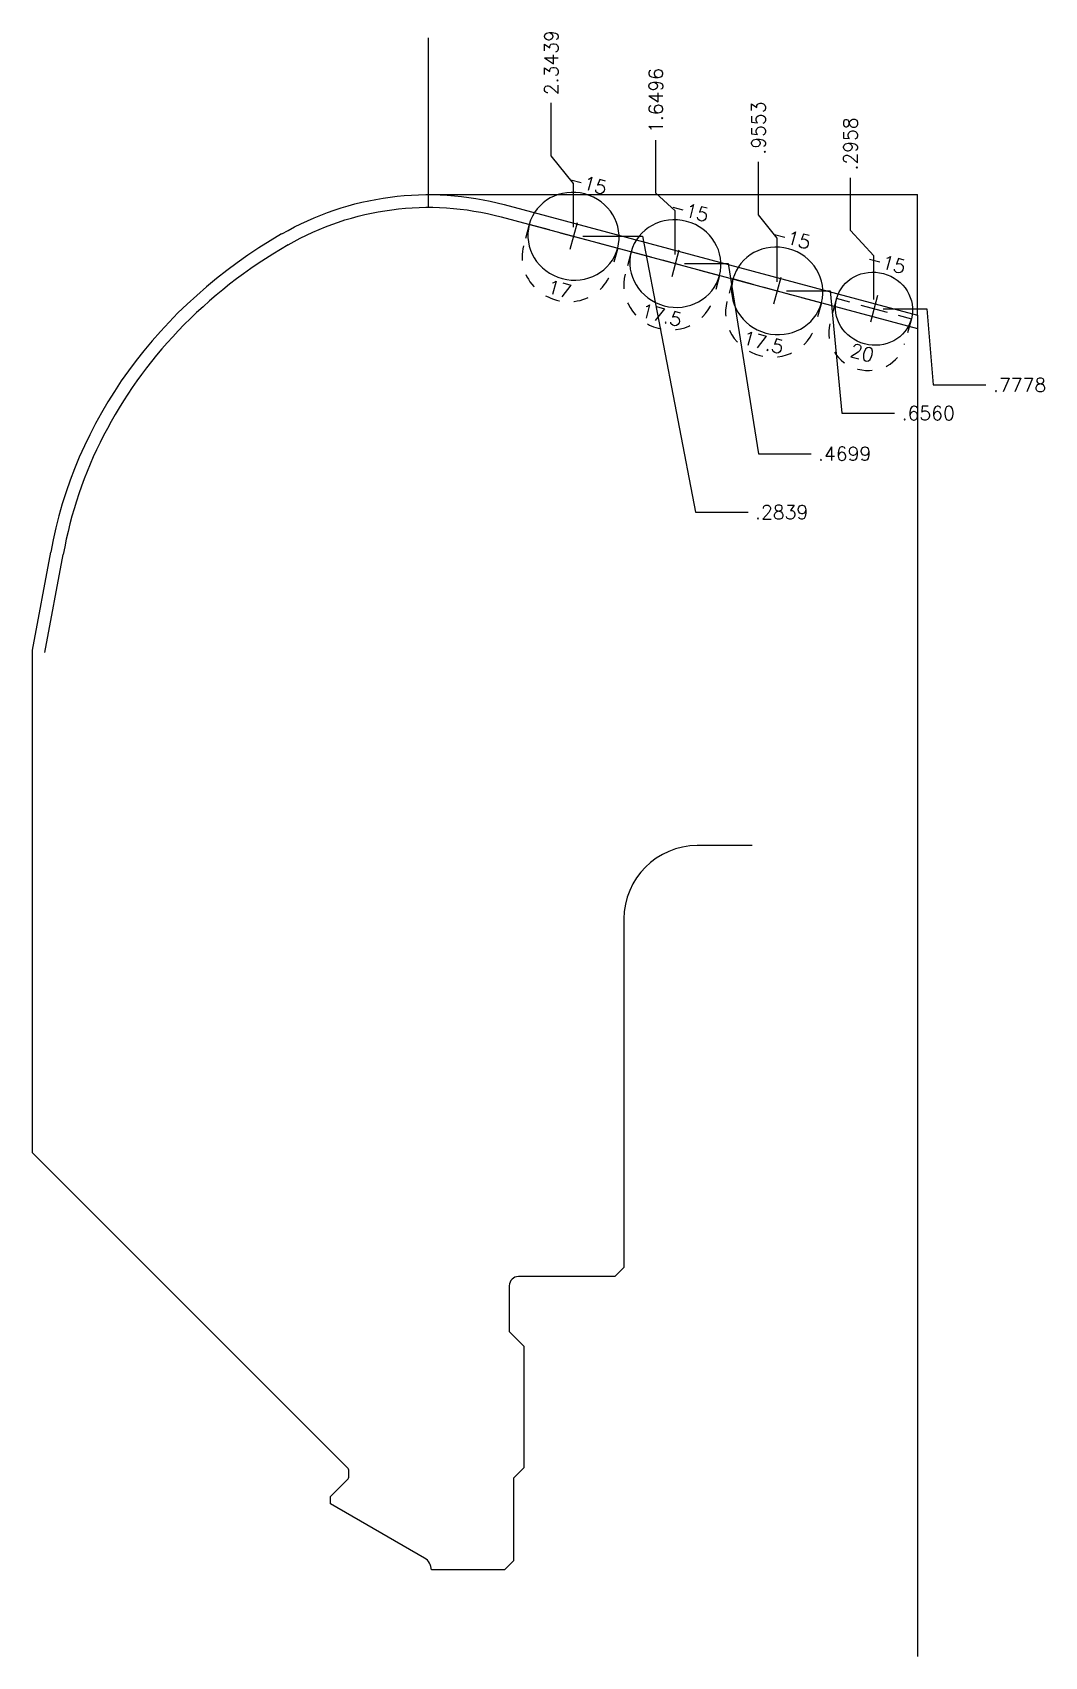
# Model space of a CAD drawing. Header units: inches. Extents: x -34 to 55.4, y 0 to 22.
# Drawn here: x 48.47 to 55.36, y 8.16 to 19.23 of the extents above; entities that cross this region are included whole.
import ezdxf
from ezdxf.enums import TextEntityAlignment as Align

# ---------------------------------------------------------------- set-up
doc = ezdxf.new("R2010")
doc.units = ezdxf.units.IN
doc.header["$MEASUREMENT"] = 0
doc.header["$PDMODE"] = 35
doc.linetypes.add('CENTER2', pattern=[1.125, 0.75, -0.125, 0.125, -0.125])
doc.linetypes.add('HIDDEN2', pattern=[0.1875, 0.125, -0.0625])
doc.layers.get('Defpoints').update_dxf_attribs({"color": 10})
for name, color, linetype in [('Blade1', 30, 'Continuous'), ('CLine', 5, 'CENTER2'), ('Dims', 4, 'Continuous')]:
    doc.layers.add(name, color=color, linetype=linetype)
doc.styles.add('RomanS', font='romans')
doc.dimstyles.new('Copy of Standard', dxfattribs={"dimtxt": 0.094, "dimasz": 0.18, "dimexe": 0.0625, "dimexo": 0.0625, "dimgap": 0.045, "dimtad": 0, "dimtih": 1, "dimtoh": 1, "dimdec": 4, "dimzin": 4, "dimdsep": 46, "dimtxsty": 'RomanS', "dimcen": 0.09, "dimadec": 3, "dimazin": 1, "dimtfac": 1, "dimtdec": 4, "dimtofl": 0, "dimtmove": 0, "dimatfit": 1, "dimfxl": 1, "dimtolj": 1, "dimtzin": 0, "dimarcsym": 0})

msp = doc.modelspace()

# ---------------------------------------------------------------- blocks, each defined once
blk = doc.blocks.new('CMark')
at = {"layer": 'CLine'}
for p, q in [((-0.094, 0), (0.094, 0)), ((0, 0.094), (0, -0.094))]:
    blk.add_line(p, q, dxfattribs=at)
blk = doc.blocks.new('1313@20')
for p, q in [((-0.17, 0), (-0.265, 0)), ((0.171, 0), (0.264, 0))]:
    blk.add_line(p, q)
at = {"color": 8, "linetype": 'HIDDEN2', "ltscale": 0.5}
blk.add_line((-0.265, 0), (-0.265, -0.178), dxfattribs=at)
at = {"color": 8, "linetype": 'HIDDEN2', "ltscale": 0.5, "flags": 128}
blk.add_lwpolyline([(0.264, 0), (0.264, -0.178)], dxfattribs=at)
blk.add_ellipse((0, 0), major_axis=(0.264, 0), ratio=0.939693)
at = {"color": 8, "linetype": 'HIDDEN2', "ltscale": 0.5}
blk.add_ellipse((0, -0.178), major_axis=(0.264, 0), ratio=0.939693, start_param=3.141593, end_param=6.283185, dxfattribs=at)
blk.add_blockref('CMark', (0, 0))
at = {"style": 'RomanS'}
blk.add_text('20', height=0.094, dxfattribs=at).set_placement((0, -0.311), align=Align.MIDDLE_CENTER)
blk.add_attdef('ANG', text='', height=0.094, dxfattribs=at).set_placement((0, 0.251), align=Align.BOTTOM_CENTER)
blk = doc.blocks.new('1613@17')
for p, q in [((-0.17, 0), (-0.313, 0)), ((0.171, 0), (0.312, 0))]:
    blk.add_line(p, q)
at = {"color": 8, "linetype": 'HIDDEN2', "ltscale": 0.5}
blk.add_line((-0.313, 0), (-0.313, -0.152), dxfattribs=at)
at = {"color": 8, "linetype": 'HIDDEN2', "ltscale": 0.5, "flags": 128}
blk.add_lwpolyline([(0.312, 0), (0.312, -0.152)], dxfattribs=at)
blk.add_ellipse((0, 0), major_axis=(-0.312, 0), ratio=0.95632, start_param=3.141593, end_param=9.424778)
at = {"color": 8, "linetype": 'HIDDEN2', "ltscale": 0.5}
blk.add_ellipse((0, -0.152), major_axis=(-0.312, 0), ratio=0.95632, start_param=0, end_param=3.141593, dxfattribs=at)
blk.add_blockref('CMark', (0, 0))
at = {"style": 'RomanS'}
blk.add_text('17', height=0.094, dxfattribs=at).set_placement((0.001, -0.373), align=Align.MIDDLE_CENTER)
blk.add_attdef('ANG', text='', height=0.094, dxfattribs=at).set_placement((0, 0.298), align=Align.BOTTOM_CENTER)
blk = doc.blocks.new('1613@17.5')
for p, q in [((-0.17, 0), (-0.312, 0)), ((0.171, 0), (0.312, 0))]:
    blk.add_line(p, q)
at = {"color": 8, "linetype": 'HIDDEN2', "ltscale": 0.5}
blk.add_line((-0.312, 0), (-0.312, -0.159), dxfattribs=at)
at = {"color": 8, "linetype": 'HIDDEN2', "ltscale": 0.5, "flags": 128}
blk.add_lwpolyline([(0.312, 0), (0.312, -0.159)], dxfattribs=at)
at = {"extrusion": (0, 0, -1)}
blk.add_ellipse((0, 0), major_axis=(-0.312, 0), ratio=0.953717, start_param=-3.141592653589793, end_param=3.141592653589793, dxfattribs=at)
at = {"color": 8, "linetype": 'HIDDEN2', "ltscale": 0.5}
blk.add_ellipse((0, -0.159), major_axis=(0.312, 0), ratio=0.953717, start_param=3.141593, end_param=6.283185, dxfattribs=at)
blk.add_blockref('CMark', (0, 0))
at = {"style": 'RomanS'}
blk.add_text('17.5', height=0.094, dxfattribs=at).set_placement((0, -0.364), align=Align.MIDDLE_CENTER)
blk.add_attdef('ANG', text='', height=0.094, dxfattribs=at).set_placement((0, 0.298), align=Align.BOTTOM_CENTER)
blk = doc.blocks.new('*D321')
at = {"layer": 'Defpoints', "color": 0, "transparency": 16777216}
for p in [(54.041, 18.243), (54.497, 18.128), (54.201, 17.351)]:
    blk.add_point(p, dxfattribs=at)
at = {"layer": 'Dims', "color": 0, "lineweight": -2, "transparency": 16777216}
for p, q in [((54.041, 17.883), (54.041, 18.243)), ((54.201, 17.711), (54.041, 17.883)), ((54.201, 17.413), (54.201, 17.711))]:
    blk.add_line(p, q, dxfattribs=at)
at = {"layer": 'Dims', "color": 0, "transparency": 16777216, "insert": (54.041, 18.474), "char_height": 0.094, "attachment_point": 5, "rotation": 90, "style": 'RomanS'}
blk.add_mtext('\\A1;.2958', dxfattribs=at)
blk = doc.blocks.new('*D322')
at = {"layer": 'Defpoints', "color": 0, "transparency": 16777216}
for p in [(53.414, 18.351), (54.497, 18.128), (53.542, 17.472)]:
    blk.add_point(p, dxfattribs=at)
at = {"layer": 'Dims', "color": 0, "lineweight": -2, "transparency": 16777216}
for p, q in [((53.414, 17.991), (53.414, 18.351)), ((53.542, 17.832), (53.414, 17.991)), ((53.542, 17.535), (53.542, 17.832))]:
    blk.add_line(p, q, dxfattribs=at)
at = {"layer": 'Dims', "color": 0, "transparency": 16777216, "insert": (53.414, 18.582), "char_height": 0.094, "attachment_point": 5, "rotation": 90, "style": 'RomanS'}
blk.add_mtext('\\A1;.9553', dxfattribs=at)
blk = doc.blocks.new('*D323')
at = {"layer": 'Defpoints', "color": 0, "transparency": 16777216}
for p in [(52.714, 18.499), (54.497, 18.128), (52.847, 17.659)]:
    blk.add_point(p, dxfattribs=at)
at = {"layer": 'Dims', "color": 0, "lineweight": -2, "transparency": 16777216}
for p, q in [((52.714, 18.139), (52.714, 18.499)), ((52.847, 18.019), (52.714, 18.139)), ((52.847, 17.721), (52.847, 18.019))]:
    blk.add_line(p, q, dxfattribs=at)
at = {"layer": 'Dims', "color": 0, "transparency": 16777216, "insert": (52.714, 18.77), "char_height": 0.094, "attachment_point": 5, "rotation": 90, "style": 'RomanS'}
blk.add_mtext('\\A1;1.6496', dxfattribs=at)
blk = doc.blocks.new('*D324')
at = {"layer": 'Defpoints', "color": 0, "transparency": 16777216}
for p in [(52.002, 18.753), (54.497, 18.128), (52.153, 17.845)]:
    blk.add_point(p, dxfattribs=at)
at = {"layer": 'Dims', "color": 0, "lineweight": -2, "transparency": 16777216}
for p, q in [((52.002, 18.393), (52.002, 18.753)), ((52.153, 18.205), (52.002, 18.393)), ((52.153, 17.907), (52.153, 18.205))]:
    blk.add_line(p, q, dxfattribs=at)
at = {"layer": 'Dims', "color": 0, "transparency": 16777216, "insert": (52.002, 19.028), "char_height": 0.094, "attachment_point": 5, "rotation": 90, "style": 'RomanS'}
blk.add_mtext('\\A1;2.3439', dxfattribs=at)
blk = doc.blocks.new('*D325')
at = {"layer": 'Defpoints', "color": 0, "transparency": 16777216}
for p in [(54.497, 18.128), (54.201, 17.351), (54.964, 16.831)]:
    blk.add_point(p, dxfattribs=at)
at = {"layer": 'Dims', "color": 0, "lineweight": -2, "transparency": 16777216}
for p, q in [((54.264, 17.351), (54.561, 17.351)), ((54.561, 17.351), (54.604, 16.831)), ((54.604, 16.831), (54.964, 16.831))]:
    blk.add_line(p, q, dxfattribs=at)
at = {"layer": 'Dims', "color": 0, "transparency": 16777216, "insert": (55.194, 16.831), "char_height": 0.094, "attachment_point": 5, "style": 'RomanS'}
blk.add_mtext('\\A1;.7778', dxfattribs=at)
blk = doc.blocks.new('*D326')
at = {"layer": 'Defpoints', "color": 0, "transparency": 16777216}
for p in [(54.497, 18.128), (53.542, 17.472), (54.341, 16.639)]:
    blk.add_point(p, dxfattribs=at)
at = {"layer": 'Dims', "color": 0, "lineweight": -2, "transparency": 16777216}
for p, q in [((53.604, 17.472), (53.902, 17.472)), ((53.902, 17.472), (53.981, 16.639)), ((53.981, 16.639), (54.341, 16.639))]:
    blk.add_line(p, q, dxfattribs=at)
at = {"layer": 'Dims', "color": 0, "transparency": 16777216, "insert": (54.571, 16.639), "char_height": 0.094, "attachment_point": 5, "style": 'RomanS'}
blk.add_mtext('\\A1;.6560', dxfattribs=at)
blk = doc.blocks.new('*D327')
at = {"layer": 'Defpoints', "color": 0, "transparency": 16777216}
for p in [(54.497, 18.128), (52.847, 17.659), (53.773, 16.362)]:
    blk.add_point(p, dxfattribs=at)
at = {"layer": 'Dims', "color": 0, "lineweight": -2, "transparency": 16777216}
for p, q in [((52.91, 17.659), (53.207, 17.659)), ((53.207, 17.659), (53.413, 16.362)), ((53.413, 16.362), (53.773, 16.362))]:
    blk.add_line(p, q, dxfattribs=at)
at = {"layer": 'Dims', "color": 0, "transparency": 16777216, "insert": (54.001, 16.362), "char_height": 0.094, "attachment_point": 5, "style": 'RomanS'}
blk.add_mtext('\\A1;.4699', dxfattribs=at)
blk = doc.blocks.new('*D328')
at = {"layer": 'Defpoints', "color": 0, "transparency": 16777216}
for p in [(54.497, 18.128), (52.153, 17.845), (53.344, 15.964)]:
    blk.add_point(p, dxfattribs=at)
at = {"layer": 'Dims', "color": 0, "lineweight": -2, "transparency": 16777216}
for p, q in [((52.216, 17.845), (52.624, 17.845)), ((52.624, 17.845), (52.984, 15.964)), ((52.984, 15.964), (53.344, 15.964))]:
    blk.add_line(p, q, dxfattribs=at)
at = {"layer": 'Dims', "color": 0, "transparency": 16777216, "insert": (53.572, 15.964), "char_height": 0.094, "attachment_point": 5, "style": 'RomanS'}
blk.add_mtext('\\A1;.2839', dxfattribs=at)

# ---------------------------------------------------------------- dimensions: what is measured, and where the dimension line sits
at = {"layer": 'Dims'}
for feature_location, offset, dtype, origin, picture, middle in [((52.15311, 17.84454), (-0.15114, 0.90813), 1, (54.49697, 18.12844), '*D324', (52.00198, 19.02819)), ((52.84737, 17.65851), (-0.13356, 0.84038), 1, (54.49697, 18.12844), '*D323', (52.71381, 18.76994)), ((53.54163, 17.47249), (-0.12738, 0.87844), 1, (54.49697, 18.12844), '*D322', (53.41425, 18.58169)), ((54.2012155337, 17.3506220227), (-0.1605643184, 0.892172219), 1, (54.4969655337, 18.1284416416), '*D321', (54.0406512153, 18.4735561465)), ((52.15311, 17.84454), (1.19052, -1.88026), 0, (54.49697, 18.12844), '*D328', (53.57215, 15.96428)), ((52.84737, 17.65851), (0.92533, -1.29696), 0, (54.49697, 18.12844), '*D327', (54.00122, 16.36156)), ((53.541629, 17.472486), (0.798951, -0.833467), 0, (54.496966, 18.128442), '*D326', (54.571342, 16.639019)), ((54.20122, 17.35062), (0.76232, -0.51988), 0, (54.49697, 18.12844), '*D325', (55.19429, 16.83074))]:
    dim = msp.add_ordinate_dim(feature_location=feature_location, offset=offset, dtype=dtype, origin=origin, dimstyle='Copy of Standard', dxfattribs=at)
    dim.commit()
    dim.dimension.update_dxf_attribs({"geometry": picture, "text_midpoint": middle})

# ---------------------------------------------------------------- linework, layer by layer
at = {"color": 7, "linetype": 'Continuous'}
for p, q in [((54.49697, 17.30595), (54.49697, 8.16327)), ((48.46572, 15.02427), (48.59072, 15.69094)), ((48.55064, 15.00835), (48.67564, 15.67502)), ((48.46572, 11.59719), (48.46572, 15.02427)), ((53.37197, 13.69094), (52.99697, 13.69094)), ((52.49697, 13.19094), (52.49697, 10.81594)), ((50.61281, 9.45009), (48.46572, 11.59719)), ((52.43447, 10.75344), (51.77822, 10.75344)), ((52.49697, 10.81594), (52.43447, 10.75344)), ((51.71572, 10.69094), (51.71572, 10.37844)), ((51.71572, 10.37844), (51.81462, 10.27954)), ((51.81462, 10.27954), (51.81462, 9.44859)), ((50.62197, 9.39139), (50.62197, 9.428)), ((51.81462, 9.44859), (51.74447, 9.37844)), ((50.49697, 9.25344), (50.61281, 9.36929)), ((51.74447, 9.37844), (51.74447, 8.81594)), ((50.49697, 9.2045), (50.49697, 9.25344)), ((51.13759, 8.83463), (50.49697, 9.2045)), ((51.68197, 8.75344), (51.18447, 8.75344)), ((51.74447, 8.81594), (51.68197, 8.75344))]:
    msp.add_line(p, q, dxfattribs=at)
for points in [[(50.16409, 17.86049, -0.19891237), (51.68173, 18.06029), (54.49697, 17.30595)], [(50.20729, 17.78567, -0.19891237), (51.65936, 17.97684), (54.49697, 17.2165)]]:
    msp.add_lwpolyline(points, format="xyb", dxfattribs=at)
for centre, radius, start, end in [((52.99697, 13.19094), 0.5, 90, 180), ((51.77822, 10.69094), 0.0625, 90, 180), ((50.59072, 9.428), 0.03125, 0, 45), ((50.59072, 9.39139), 0.03125, 315, 0), ((51.09072, 8.75344), 0.09375, 0, 60)]:
    msp.add_arc(centre, radius, start, end, dxfattribs=at)
msp.add_ellipse((52.04681, 15.19094), major_axis=(-3.5, 0), ratio=0.90478468, start_param=5.28035874, end_param=6.12463105, dxfattribs=at)
msp.add_open_spline([(50.20729, 17.78567), (49.92802, 17.62444), (49.67518, 17.42636), (49.04871, 16.76934), (48.77467, 16.23536), (48.6758, 15.67591)], degree=3, knots=[5.280358736, 5.280358736, 5.280358736, 5.280358736, 5.571355556, 5.571355556, 6.124631052, 6.124631052, 6.124631052, 6.124631052], dxfattribs=at)
at = {"layer": 'Dims'}
for p, q in [((51.16409, 18.04204), (51.16409, 19.19677)), ((51.16409, 18.12844), (54.49697, 18.12844)), ((54.49697, 17.30595), (54.49697, 18.12844))]:
    msp.add_line(p, q, dxfattribs=at)

# ---------------------------------------------------------------- block references
at = {"layer": 'Blade1', "rotation": 345}
for name, p in [('1613@17', (52.15311, 17.84454)), ('1613@17.5', (52.84737, 17.65851)), ('1613@17.5', (53.54163, 17.47249)), ('1313@20', (54.20122, 17.35062))]:
    msp.add_blockref(name, p, dxfattribs=at).add_auto_attribs({'ANG': '-15'})

msp.set_redraw_order([(e.dxf.handle, doc.entitydb.next_handle()) for e in msp.query("TEXT MTEXT ATTDEF DIMENSION ARC_DIMENSION")])  # texts and dimensions are drawn at this point

doc.saveas('drawing.dxf')
